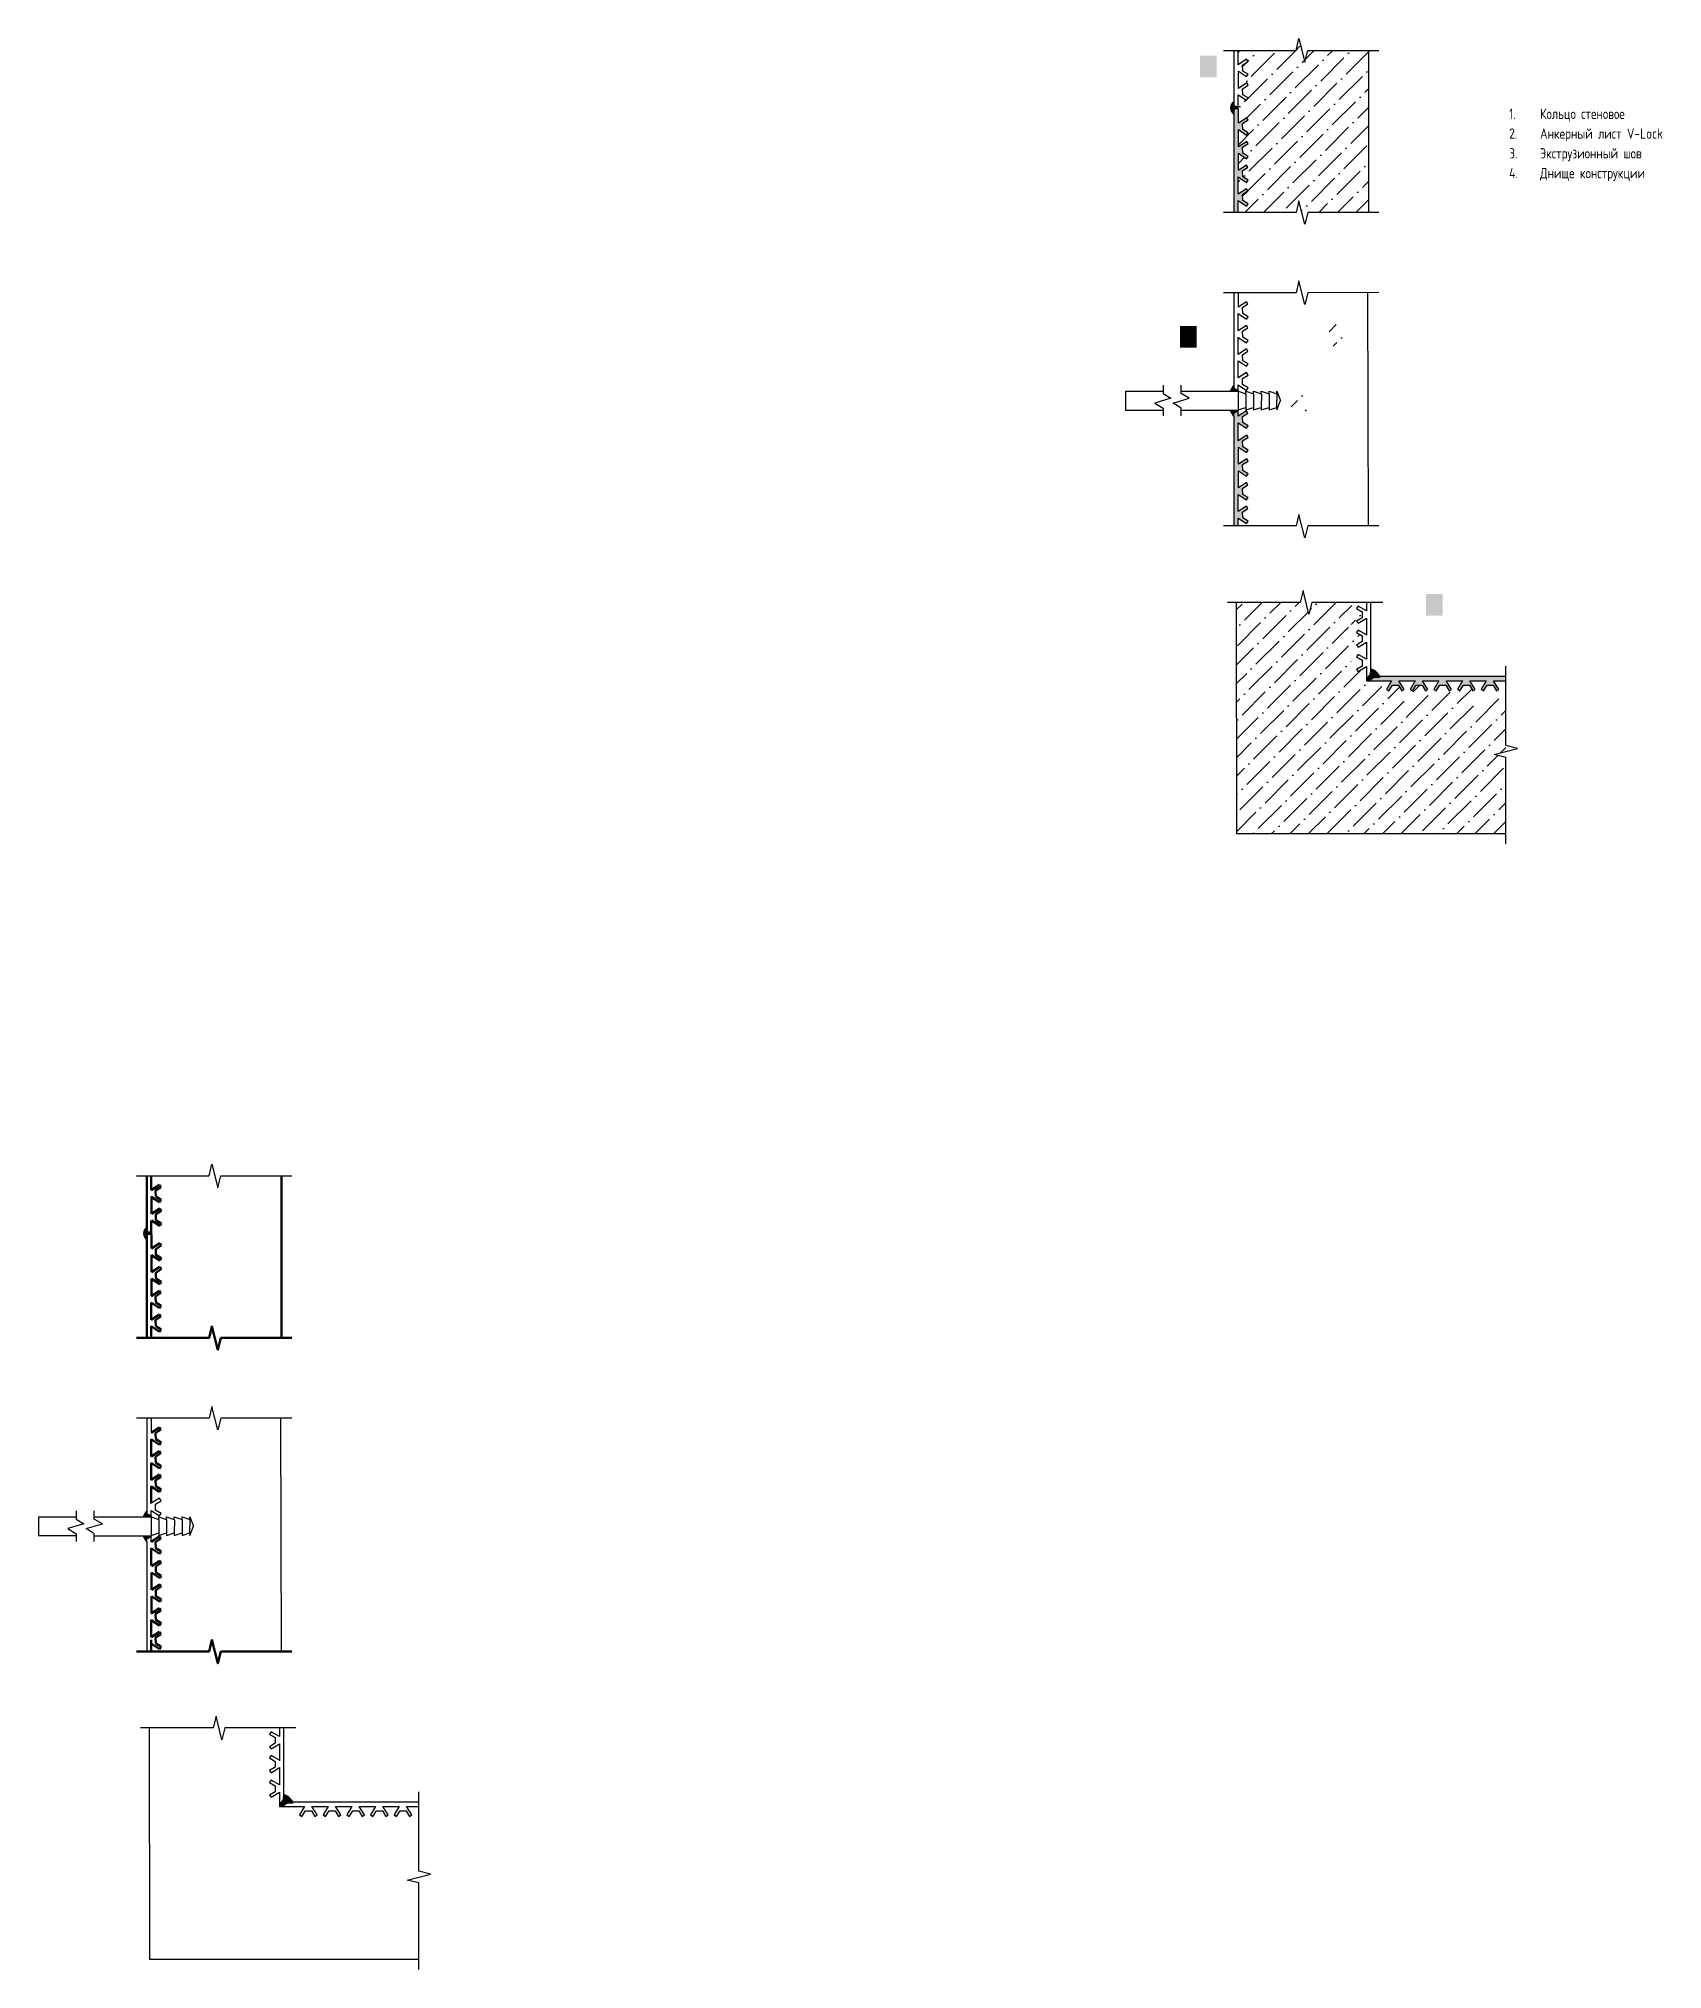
# Model space of a CAD drawing. Header units: millimetres. Extents: x 23834235 to 25435680, y -11289 to 22860162.
# Drawn here: x 24620492 to 24659884, y 22218467 to 22265294 of the extents above; entities that cross this region are included whole.
import ezdxf

# ---------------------------------------------------------------- set-up
doc = ezdxf.new("R2010")
doc.units = ezdxf.units.MM
doc.layers.add('ШРИФТЫ', color=7, linetype='Continuous')
doc.styles.add('GOST 2.304', font='GOST_type.ttf')
pattern_1 = [(45, (328290.8, -187104.57), (168.3798023, 617.3926083), [793.75, -158.75, 0, -158.75])]

msp = doc.modelspace()

# ---------------------------------------------------------------- texts
at = {"layer": 'ШРИФТЫ', "lineweight": 30, "ltscale": 100, "insert": (24655917.626, 22263595.012), "char_height": 250, "attachment_point": 1, "line_spacing_factor": 1.15, "style": 'GOST 2.304'}
msp.add_mtext_dynamic_manual_height_columns('\\pi-750,l1000,t1000;1.^IКольцо стеновое\\P{\\C140;2.^IАнкерный лист V-Lock\\P}3.^IЭкструзионный шов\\P4.^IДнище конструкции', width=70431.32087, gutter_width=1250, heights=[24133.913], dxfattribs=at)

# ---------------------------------------------------------------- hatches: boundary and pattern name
h = msp.add_hatch()
h.set_pattern_fill('ANSI36', color=256, scale=100)
h.set_pattern_definition(pattern_1)
h.paths.add_polyline_path([(24649836.276, 22263011.587), (24649798.962, 22262955.618), (24649598.071, 22263089.545), (24649598.071, 22262671.605), (24649801.628, 22262801.534), (24649831.945, 22262749.563), (24649702.015, 22262662.943), (24649708.511, 22262517.855), (24649836.276, 22262437.732), (24649798.962, 22262381.762), (24649598.071, 22262515.689), (24649598.071, 22262097.749), (24649798.235, 22262225.513), (24649828.552, 22262173.541), (24649698.622, 22262086.922), (24649705.119, 22261941.834), (24649832.883, 22261861.71), (24649795.57, 22261805.741), (24649594.679, 22261939.668), (24649594.679, 22261521.728), (24649798.235, 22261651.658), (24649828.552, 22261599.686), (24649698.622, 22261513.066), (24649705.119, 22261367.978), (24649832.883, 22261287.855), (24649795.57, 22261231.885), (24649594.679, 22261365.813), (24649594.679, 22261079.967), (24650997.918, 22261079.967), (24651067.214, 22261361.482), (24651210.136, 22260794.122), (24651283.763, 22261079.967), (24652751.967, 22261079.967), (24652751.967, 22265008.172), (24651283.763, 22265008.172), (24651210.136, 22264722.327), (24651067.214, 22265294.017), (24650997.918, 22265008.172), (24649594.679, 22265008.172), (24649594.679, 22264661.693), (24649798.235, 22264791.623), (24649828.552, 22264739.651), (24649698.622, 22264653.031), (24649705.119, 22264507.943), (24649832.883, 22264427.82), (24649795.57, 22264371.85), (24649598.071, 22264503.516), (24649598.071, 22264087.853), (24649801.628, 22264217.782), (24649831.945, 22264165.811), (24649702.015, 22264079.191), (24649708.511, 22263934.103), (24649836.276, 22263853.98), (24649798.962, 22263798.01), (24649594.657, 22263934.214), (24649598.071, 22263245.46), (24649801.628, 22263375.39), (24649831.945, 22263323.418), (24649702.015, 22263236.798), (24649708.511, 22263091.71)])
h.paths.add_polyline_path([(24651351.55, 22263806.839, -1), (24651351.55, 22263786.839, -1)], flags=16)
h.paths.add_polyline_path([(24651669.05, 22263709.339), (24651994.157, 22263709.339), (24651994.157, 22264234.339), (24651669.05, 22264234.339)], flags=24)
at = {"lineweight": 30}
h = msp.add_hatch(color=140, dxfattribs=at)
h.dxf.hatch_style = 1
h.paths.add_polyline_path([(24648668.477, 22264356.568), (24649068.888, 22264356.568), (24649068.888, 22264882.318), (24648668.477, 22264882.318)])
h.paths.add_polyline_path([(24649486.404, 22261079.967), (24649594.679, 22261079.967), (24649594.679, 22261365.813), (24649795.57, 22261231.885), (24649832.883, 22261287.855), (24649705.119, 22261367.978), (24649698.622, 22261513.066), (24649828.552, 22261599.686), (24649798.235, 22261651.658), (24649594.679, 22261521.728), (24649594.679, 22261939.668), (24649795.57, 22261805.741), (24649832.883, 22261861.71), (24649705.119, 22261941.834), (24649698.622, 22262086.922), (24649828.552, 22262173.541), (24649798.235, 22262225.513), (24649598.071, 22262097.749), (24649598.071, 22262515.689), (24649798.962, 22262381.762), (24649836.276, 22262437.732), (24649708.511, 22262517.855), (24649702.015, 22262662.943), (24649831.945, 22262749.563), (24649801.628, 22262801.534), (24649598.071, 22262671.605), (24649598.071, 22263089.545), (24649798.962, 22262955.618), (24649836.276, 22263011.587), (24649708.511, 22263091.71), (24649702.015, 22263236.798), (24649831.945, 22263323.418), (24649801.628, 22263375.39), (24649598.071, 22263245.46), (24649596.369, 22263588.737), (24649540.541, 22263587.608), (24649486.404, 22263574.271)])
h = msp.add_hatch(color=256, dxfattribs=at)
h.dxf.hatch_style = 1
h.paths.add_polyline_path([(24649486.404, 22263768.29, 0.512358397), (24649486.404, 22263463.075)])
h.paths.add_polyline_path([(24649486.404, 22263657.249), (24649486.404, 22263574.271), (24649540.541, 22263587.608), (24649596.369, 22263588.737), (24649596.101, 22263642.788), (24649540.541, 22263643.911)])
h = msp.add_hatch(color=140, dxfattribs=at)
h.dxf.hatch_style = 1
h.paths.add_polyline_path([(24648183.52, 22257801.101), (24648583.931, 22257801.101), (24648583.931, 22258326.852), (24648183.52, 22258326.852)])
h = msp.add_hatch()
h.set_pattern_fill('ANSI36', color=256, scale=100)
h.set_pattern_definition(pattern_1)
h.paths.add_polyline_path([(24650875.89, 22256262.222), (24651251.158, 22256262.222), (24651251.158, 22256787.598), (24650875.89, 22256787.598)])
h.paths.add_polyline_path([(24651797.598, 22257832.777), (24652122.706, 22257832.777), (24652122.706, 22258357.777), (24651797.598, 22258357.777)], flags=17)
h = msp.add_hatch(color=256, dxfattribs=at)
h.dxf.hatch_style = 1
h.paths.add_polyline_path([(24649594.679, 22256761.974), (24649490.735, 22256818.277), (24649488.893, 22256890.564, 0.071653428), (24649402.369, 22256740.32), (24649594.679, 22256740.32)])
h = msp.add_hatch(color=256, dxfattribs=at)
h.dxf.hatch_style = 1
h.paths.add_polyline_path([(24649594.679, 22256263.911), (24649594.679, 22256274.739), (24649402.369, 22256274.739, 0.06998087), (24649486.404, 22256127.686), (24649489.348, 22256209.139)])
h = msp.add_hatch(color=140, dxfattribs=at)
h.dxf.hatch_style = 1
h.paths.add_polyline_path([(24649598.071, 22254815.196), (24649798.962, 22254681.269), (24649836.276, 22254737.238), (24649708.511, 22254817.362), (24649702.015, 22254962.45), (24649831.945, 22255049.069), (24649801.628, 22255101.041), (24649598.071, 22254971.112), (24649598.071, 22255389.052), (24649798.962, 22255255.124), (24649836.276, 22255311.094), (24649708.511, 22255391.217), (24649702.015, 22255536.305), (24649831.945, 22255622.925), (24649801.628, 22255674.897), (24649594.679, 22255542.802), (24649594.679, 22255978.066), (24649795.57, 22255844.139), (24649832.883, 22255900.108), (24649705.119, 22255980.231), (24649698.622, 22256125.319), (24649828.552, 22256211.939), (24649798.235, 22256263.911), (24649594.679, 22256133.981), (24649594.679, 22256263.911), (24649489.348, 22256209.139), (24649486.404, 22256127.686), (24649486.404, 22253474.756), (24649594.679, 22253474.756), (24649594.679, 22253665.319), (24649795.57, 22253531.392), (24649832.883, 22253587.362), (24649705.119, 22253667.485), (24649698.622, 22253812.573), (24649828.552, 22253899.193), (24649798.235, 22253951.165), (24649594.679, 22253821.235), (24649594.679, 22254239.175), (24649795.57, 22254105.248), (24649832.883, 22254161.217), (24649705.119, 22254241.341), (24649698.622, 22254386.429), (24649828.552, 22254473.048), (24649798.235, 22254525.02), (24649598.071, 22254397.256)])
h = msp.add_hatch(color=140, dxfattribs=at)
h.dxf.hatch_style = 1
h.paths.add_polyline_path([(24654150.452, 22251296.367), (24654550.863, 22251296.367), (24654550.863, 22251822.118), (24654150.452, 22251822.118)])
h.paths.add_polyline_path([(24653036.286, 22249819.404), (24653027.372, 22249805.531), (24652894.89, 22249805.781), (24652758.464, 22249715.46), (24653312.8, 22249715.46), (24653193.189, 22249510.414), (24653250.031, 22249473.742), (24653336.651, 22249611.517), (24653479.573, 22249611.517), (24653561.862, 22249477.256), (24653616.098, 22249510.497), (24653490.475, 22249715.46), (24653887.12, 22249715.46), (24653767.509, 22249510.414), (24653824.351, 22249473.742), (24653910.97, 22249611.517), (24654053.893, 22249611.517), (24654136.182, 22249477.256), (24654190.418, 22249510.497), (24654064.795, 22249715.46), (24654461.44, 22249715.46), (24654341.829, 22249510.414), (24654398.671, 22249473.742), (24654485.29, 22249611.517), (24654628.213, 22249611.517), (24654710.502, 22249477.256), (24654764.737, 22249510.497), (24654639.115, 22249715.46), (24655035.76, 22249715.46), (24654916.149, 22249510.414), (24654972.99, 22249473.742), (24655059.61, 22249611.517), (24655202.533, 22249611.517), (24655284.821, 22249477.256), (24655339.057, 22249510.497), (24655213.435, 22249715.46), (24655610.079, 22249715.46), (24655490.469, 22249510.414), (24655547.31, 22249473.742), (24655633.93, 22249611.517), (24655776.853, 22249611.517), (24655859.141, 22249477.256), (24655913.377, 22249510.497), (24655787.755, 22249715.46), (24656086.827, 22249715.46), (24656086.827, 22249819.404)])
h = msp.add_hatch()
h.set_pattern_fill('ANSI36', color=256, scale=100)
h.set_pattern_definition(pattern_1)
h.paths.add_polyline_path([(24652500.77, 22249940.671), (24652185.216, 22250414.003), (24652600.383, 22250668.46), (24652600.383, 22250811.382), (24652243.681, 22251030.006), (24652600.383, 22251248.629), (24652600.383, 22251391.552), (24652225.866, 22251621.094), (24651379.045, 22251621.094), (24651309.749, 22251335.249), (24651238.288, 22251621.094), (24649547.038, 22251621.094), (24649550.752, 22246012.47), (24656086.827, 22246012.47), (24656086.827, 22247861.798), (24655800.982, 22247931.094), (24656086.827, 22248002.555), (24656086.827, 22249227.5), (24655913.377, 22249510.497), (24655355.418, 22249168.522), (24655415.486, 22249264.066), (24655202.533, 22249611.517), (24655059.61, 22249611.517), (24654841.166, 22249264.066), (24654628.213, 22249611.517), (24654485.29, 22249611.517), (24654266.847, 22249264.066), (24654053.893, 22249611.517), (24653910.97, 22249611.517), (24653692.527, 22249264.066), (24653479.573, 22249611.517), (24653336.651, 22249611.517), (24653250.031, 22249473.742), (24652875.367, 22249715.46), (24652600.383, 22249715.46), (24652600.383, 22250002.135)])
h.paths.add_polyline_path([(24653963.169, 22247704.213), (24654018.95, 22247697.919), (24653953.57, 22247717.017, -1.999485488)], flags=16)
h.paths.add_polyline_path([(24654411.949, 22247603.795), (24654812.235, 22247603.795), (24654812.235, 22248129.17), (24654411.949, 22248129.17)], flags=24)
h = msp.add_hatch(color=256, dxfattribs=at)
h.dxf.hatch_style = 1
h.paths.add_polyline_path([(24652894.89, 22249805.781), (24653027.372, 22249805.531), (24653036.286, 22249819.404), (24652812.601, 22249819.404), (24652812.601, 22250001.763), (24652811.803, 22250001.91), (24652801.013, 22249989.663), (24652798.332, 22249880.546), (24652704.327, 22249761.787), (24652704.327, 22249715.46), (24652758.464, 22249715.46)])
h.paths.add_polyline_path([(24652963.052, 22249913.391), (24652941.068, 22249938.146), (24652915.443, 22249957.611), (24652881.597, 22249977.076), (24652827.018, 22249999.101), (24652812.601, 22250001.763), (24652812.601, 22249819.404), (24653036.286, 22249819.404), (24653033.225, 22249833.21)], flags=17)
h = msp.add_hatch(color=1, dxfattribs=at)
h.dxf.hatch_style = 1
h.paths.add_polyline_path([(24623116.725, 22236469.501, 0.512358397), (24623116.725, 22236164.286)])
h.paths.add_polyline_path([(24623226.422, 22236344), (24623170.862, 22236345.123), (24623116.725, 22236358.461), (24623116.725, 22236275.483), (24623170.862, 22236288.82), (24623226.69, 22236289.949)])
h = msp.add_hatch(color=256, dxfattribs=at)
h.dxf.hatch_style = 1
h.paths.add_polyline_path([(24623224.999, 22229463.186), (24623121.056, 22229519.489), (24623119.213, 22229591.775, 0.071653428), (24623032.69, 22229441.531), (24623224.999, 22229441.531)])
h = msp.add_hatch(color=256, dxfattribs=at)
h.dxf.hatch_style = 1
h.paths.add_polyline_path([(24623224.999, 22228965.123), (24623224.999, 22228975.95), (24623032.69, 22228975.95, 0.06998087), (24623116.725, 22228828.898), (24623119.669, 22228910.351)])
h = msp.add_hatch(color=256, dxfattribs=at)
h.dxf.hatch_style = 1
h.paths.add_polyline_path([(24626525.211, 22222506.992), (24626657.692, 22222506.743), (24626666.606, 22222520.616), (24626442.922, 22222520.616), (24626442.922, 22222702.975), (24626442.124, 22222703.122), (24626431.333, 22222690.875), (24626428.652, 22222581.758), (24626334.647, 22222462.999), (24626334.647, 22222416.672), (24626388.785, 22222416.672)])
h.paths.add_polyline_path([(24626593.373, 22222614.603), (24626571.389, 22222639.358), (24626545.764, 22222658.823), (24626511.917, 22222678.287), (24626457.338, 22222700.312), (24626442.922, 22222702.975), (24626442.922, 22222520.616), (24626666.606, 22222520.616), (24626663.546, 22222534.422)], flags=17)

# ---------------------------------------------------------------- linework, layer by layer
for p, q in [((24649594.679, 22264661.693), (24649594.679, 22265008.172)), ((24649798.235, 22264791.623), (24649594.679, 22264661.693)), ((24649598.071, 22264087.853), (24649598.071, 22264503.516)), ((24649598.071, 22264503.516), (24649795.57, 22264371.85)), ((24649698.622, 22264653.031), (24649828.552, 22264739.651)), ((24649705.119, 22264507.943), (24649698.622, 22264653.031)), ((24649832.883, 22264427.82), (24649705.119, 22264507.943)), ((24649828.552, 22264739.651), (24649798.235, 22264791.623)), ((24649801.628, 22264217.782), (24649598.071, 22264087.853)), ((24649702.015, 22264079.191), (24649831.945, 22264165.811)), ((24649708.511, 22263934.103), (24649702.015, 22264079.191)), ((24649795.57, 22264371.85), (24649832.883, 22264427.82)), ((24649831.945, 22264165.811), (24649801.628, 22264217.782)), ((24649598.071, 22263245.46), (24649594.657, 22263934.214)), ((24649594.657, 22263934.214), (24649798.962, 22263798.01)), ((24649836.276, 22263853.98), (24649708.511, 22263934.103)), ((24649798.962, 22263798.01), (24649836.276, 22263853.98)), ((24649801.628, 22263375.39), (24649598.071, 22263245.46)), ((24649598.071, 22262671.605), (24649598.071, 22263091.71)), ((24649598.071, 22263089.545), (24649798.962, 22262955.618)), ((24649702.015, 22263236.798), (24649831.945, 22263323.418)), ((24649708.511, 22263091.71), (24649702.015, 22263236.798)), ((24649836.276, 22263011.587), (24649708.511, 22263091.71)), ((24649831.945, 22263323.418), (24649801.628, 22263375.39)), ((24649801.628, 22262801.534), (24649598.071, 22262671.605)), ((24649702.015, 22262662.943), (24649831.945, 22262749.563)), ((24649708.511, 22262517.855), (24649702.015, 22262662.943)), ((24649798.962, 22262955.618), (24649836.276, 22263011.587)), ((24649831.945, 22262749.563), (24649801.628, 22262801.534)), ((24649798.235, 22262225.513), (24649594.679, 22262095.584)), ((24649598.071, 22262097.749), (24649598.071, 22262517.855)), ((24649598.071, 22262515.689), (24649798.962, 22262381.762)), ((24649698.622, 22262086.922), (24649828.552, 22262173.541)), ((24649836.276, 22262437.732), (24649708.511, 22262517.855)), ((24649828.552, 22262173.541), (24649798.235, 22262225.513)), ((24649798.962, 22262381.762), (24649836.276, 22262437.732)), ((24649594.679, 22261521.728), (24649594.679, 22261941.834)), ((24649594.679, 22261939.668), (24649795.57, 22261805.741)), ((24649705.119, 22261941.834), (24649698.622, 22262086.922)), ((24649832.883, 22261861.71), (24649705.119, 22261941.834)), ((24649795.57, 22261805.741), (24649832.883, 22261861.71)), ((24649798.235, 22261651.658), (24649594.679, 22261521.728)), ((24649594.679, 22261365.813), (24649795.57, 22261231.885)), ((24649698.622, 22261513.066), (24649828.552, 22261599.686)), ((24649705.119, 22261367.978), (24649698.622, 22261513.066)), ((24649832.883, 22261287.855), (24649705.119, 22261367.978)), ((24649795.57, 22261231.885), (24649832.883, 22261287.855)), ((24649828.552, 22261599.686), (24649798.235, 22261651.658)), ((24649798.235, 22258910.144), (24649594.679, 22258780.214)), ((24649601.464, 22258784.545), (24649601.464, 22259131.024)), ((24649698.622, 22258771.552), (24649828.552, 22258858.172)), ((24649828.552, 22258858.172), (24649798.235, 22258910.144)), ((24649594.679, 22258206.358), (24649594.679, 22258626.464)), ((24649594.679, 22258624.298), (24649795.57, 22258490.371)), ((24649705.119, 22258626.464), (24649698.622, 22258771.552)), ((24649832.883, 22258546.341), (24649705.119, 22258626.464)), ((24649795.57, 22258490.371), (24649832.883, 22258546.341)), ((24649798.235, 22258334.122), (24649594.679, 22258204.193)), ((24649594.679, 22257630.337), (24649594.679, 22258050.443)), ((24649594.679, 22258048.277), (24649795.57, 22257914.35)), ((24649698.622, 22258195.531), (24649828.552, 22258282.151)), ((24649705.119, 22258050.443), (24649698.622, 22258195.531)), ((24649832.883, 22257970.32), (24649705.119, 22258050.443)), ((24649795.57, 22257914.35), (24649832.883, 22257970.32)), ((24649828.552, 22258282.151), (24649798.235, 22258334.122)), ((24649798.235, 22257766.763), (24649594.679, 22257636.834)), ((24649594.679, 22257062.978), (24649594.679, 22257483.084)), ((24649594.679, 22257480.918), (24649795.57, 22257346.991)), ((24649698.622, 22257628.172), (24649828.552, 22257714.791)), ((24649705.119, 22257483.084), (24649698.622, 22257628.172)), ((24649832.883, 22257402.96), (24649705.119, 22257483.084)), ((24649828.552, 22257714.791), (24649798.235, 22257766.763)), ((24649795.57, 22257346.991), (24649832.883, 22257402.96)), ((24649702.015, 22255536.305), (24649831.945, 22255622.925)), ((24649831.945, 22255622.925), (24649801.628, 22255674.897)), ((24649598.071, 22254971.112), (24649598.071, 22255389.052)), ((24649598.071, 22255389.052), (24649798.962, 22255255.124)), ((24649801.628, 22255101.041), (24649598.071, 22254971.112)), ((24649708.511, 22255391.217), (24649702.015, 22255536.305)), ((24649836.276, 22255311.094), (24649708.511, 22255391.217)), ((24649798.962, 22255255.124), (24649836.276, 22255311.094)), ((24649831.945, 22255049.069), (24649801.628, 22255101.041)), ((24649598.071, 22254397.256), (24649598.071, 22254815.196)), ((24649598.071, 22254815.196), (24649798.962, 22254681.269)), ((24649702.015, 22254962.45), (24649831.945, 22255049.069)), ((24649708.511, 22254817.362), (24649702.015, 22254962.45)), ((24649836.276, 22254737.238), (24649708.511, 22254817.362)), ((24649798.962, 22254681.269), (24649836.276, 22254737.238)), ((24649594.679, 22253821.235), (24649594.679, 22254239.175)), ((24649594.679, 22254239.175), (24649795.57, 22254105.248)), ((24649798.235, 22254525.02), (24649598.071, 22254397.256)), ((24649698.622, 22254386.429), (24649828.552, 22254473.048)), ((24649705.119, 22254241.341), (24649698.622, 22254386.429)), ((24649832.883, 22254161.217), (24649705.119, 22254241.341)), ((24649795.57, 22254105.248), (24649832.883, 22254161.217)), ((24649828.552, 22254473.048), (24649798.235, 22254525.02)), ((24649798.235, 22253951.165), (24649594.679, 22253821.235)), ((24649698.622, 22253812.573), (24649828.552, 22253899.193)), ((24649705.119, 22253667.485), (24649698.622, 22253812.573)), ((24649828.552, 22253899.193), (24649798.235, 22253951.165)), ((24649832.883, 22253587.362), (24649705.119, 22253667.485)), ((24649795.57, 22253531.392), (24649832.883, 22253587.362))]:
    msp.add_line(p, q)
for p, q in [((24649540.541, 22263643.911), (24649486.404, 22263657.249)), ((24649540.541, 22263587.608), (24649486.404, 22263574.271)), ((24649596.101, 22263642.788), (24649540.541, 22263643.911)), ((24649596.101, 22263588.732), (24649540.541, 22263587.608)), ((24649486.404, 22259131.024), (24649488.893, 22256890.564)), ((24646861.827, 22256740.32), (24646861.827, 22256285.566)), ((24646861.827, 22256740.32), (24647771.334, 22256740.32)), ((24649780.911, 22256679.686), (24649780.911, 22256350.531)), ((24649967.143, 22256679.686), (24649967.143, 22256346.2)), ((24650155.541, 22256666.792), (24650153.376, 22256350.531)), ((24650343.939, 22256679.686), (24650343.939, 22256350.531)), ((24646861.827, 22256285.566), (24647771.334, 22256285.566)), ((24649486.404, 22256127.686), (24649486.404, 22253474.756))]:
    msp.add_line(p, q, dxfattribs=at)
at = {"color": 1, "lineweight": 50}
for p, q in [((24623224.999, 22237362.905), (24623224.999, 22237709.384)), ((24623428.556, 22237492.834), (24623224.999, 22237362.905)), ((24623328.943, 22237354.243), (24623458.873, 22237440.863)), ((24623335.44, 22237209.155), (24623328.943, 22237354.243)), ((24623458.873, 22237440.863), (24623428.556, 22237492.834)), ((24623224.999, 22237206.989), (24623425.891, 22237073.062)), ((24623228.392, 22236789.064), (24623228.392, 22237209.17)), ((24623431.948, 22236918.994), (24623228.392, 22236789.064)), ((24623332.336, 22236780.402), (24623462.265, 22236867.022)), ((24623463.204, 22237129.032), (24623335.44, 22237209.155)), ((24623425.891, 22237073.062), (24623463.204, 22237129.032)), ((24623462.265, 22236867.022), (24623431.948, 22236918.994)), ((24623228.392, 22235946.672), (24623224.999, 22236630.968)), ((24623228.392, 22236633.149), (24623429.283, 22236499.222)), ((24623338.832, 22236635.314), (24623332.336, 22236780.402)), ((24623466.596, 22236555.191), (24623338.832, 22236635.314)), ((24623429.283, 22236499.222), (24623466.596, 22236555.191)), ((24623431.948, 22236076.602), (24623228.392, 22235946.672)), ((24623332.336, 22235938.01), (24623462.265, 22236024.63)), ((24623338.832, 22235792.922), (24623332.336, 22235938.01)), ((24623462.265, 22236024.63), (24623431.948, 22236076.602)), ((24623228.392, 22235372.817), (24623228.392, 22235792.922)), ((24623228.392, 22235790.757), (24623429.283, 22235656.829)), ((24623431.948, 22235502.746), (24623228.392, 22235372.817)), ((24623332.336, 22235364.155), (24623462.265, 22235450.774)), ((24623466.596, 22235712.799), (24623338.832, 22235792.922)), ((24623429.283, 22235656.829), (24623466.596, 22235712.799)), ((24623462.265, 22235450.774), (24623431.948, 22235502.746)), ((24623228.392, 22234798.961), (24623228.392, 22235219.067)), ((24623228.392, 22235216.901), (24623429.283, 22235082.974)), ((24623338.832, 22235219.067), (24623332.336, 22235364.155)), ((24623466.596, 22235138.943), (24623338.832, 22235219.067)), ((24623429.283, 22235082.974), (24623466.596, 22235138.943)), ((24623428.556, 22234926.725), (24623224.999, 22234796.795)), ((24623224.999, 22234222.94), (24623224.999, 22234643.045)), ((24623224.999, 22234640.88), (24623425.891, 22234506.953)), ((24623328.943, 22234788.133), (24623458.873, 22234874.753)), ((24623335.44, 22234643.045), (24623328.943, 22234788.133)), ((24623463.204, 22234562.922), (24623335.44, 22234643.045)), ((24623425.891, 22234506.953), (24623463.204, 22234562.922)), ((24623458.873, 22234874.753), (24623428.556, 22234926.725)), ((24623428.556, 22234352.869), (24623224.999, 22234222.94)), ((24623224.999, 22234067.024), (24623425.891, 22233933.097)), ((24623328.943, 22234214.278), (24623458.873, 22234300.898)), ((24623335.44, 22234069.19), (24623328.943, 22234214.278)), ((24623463.204, 22233989.067), (24623335.44, 22234069.19)), ((24623458.873, 22234300.898), (24623428.556, 22234352.869)), ((24623425.891, 22233933.097), (24623463.204, 22233989.067)), ((24623428.556, 22231611.355), (24623224.999, 22231481.426)), ((24623224.999, 22230907.57), (24623224.999, 22231327.676)), ((24623224.999, 22231325.51), (24623425.891, 22231191.583)), ((24623328.943, 22231472.764), (24623458.873, 22231559.384)), ((24623335.44, 22231327.676), (24623328.943, 22231472.764)), ((24623463.204, 22231247.553), (24623335.44, 22231327.676)), ((24623425.891, 22231191.583), (24623463.204, 22231247.553)), ((24623458.873, 22231559.384), (24623428.556, 22231611.355)), ((24623428.556, 22231035.334), (24623224.999, 22230905.405)), ((24623224.999, 22230331.549), (24623224.999, 22230751.655)), ((24623224.999, 22230749.489), (24623425.891, 22230615.562)), ((24623328.943, 22230896.743), (24623458.873, 22230983.362)), ((24623335.44, 22230751.655), (24623328.943, 22230896.743)), ((24623463.204, 22230671.531), (24623335.44, 22230751.655)), ((24623458.873, 22230983.362), (24623428.556, 22231035.334)), ((24623428.556, 22230467.975), (24623224.999, 22230338.045)), ((24623328.943, 22230329.383), (24623458.873, 22230416.003)), ((24623335.44, 22230184.295), (24623328.943, 22230329.383)), ((24623425.891, 22230615.562), (24623463.204, 22230671.531)), ((24623458.873, 22230416.003), (24623428.556, 22230467.975)), ((24623224.999, 22229764.19), (24623224.999, 22230184.295)), ((24623224.999, 22230182.13), (24623425.891, 22230048.203)), ((24623463.204, 22230104.172), (24623335.44, 22230184.295)), ((24623425.891, 22230048.203), (24623463.204, 22230104.172)), ((24623428.556, 22228965.123), (24623224.999, 22228835.193)), ((24623328.943, 22228826.531), (24623458.873, 22228913.151)), ((24623458.873, 22228913.151), (24623428.556, 22228965.123)), ((24623224.999, 22228261.338), (24623224.999, 22228681.443)), ((24623224.999, 22228679.278), (24623425.891, 22228545.35)), ((24623335.44, 22228681.443), (24623328.943, 22228826.531)), ((24623463.204, 22228601.32), (24623335.44, 22228681.443)), ((24623425.891, 22228545.35), (24623463.204, 22228601.32)), ((24623431.948, 22228376.109), (24623228.392, 22228246.179)), ((24623228.392, 22227672.323), (24623228.392, 22228092.429)), ((24623228.392, 22228090.264), (24623429.283, 22227956.336)), ((24623332.336, 22228237.517), (24623462.265, 22228324.137)), ((24623338.832, 22228092.429), (24623332.336, 22228237.517)), ((24623466.596, 22228012.306), (24623338.832, 22228092.429)), ((24623429.283, 22227956.336), (24623466.596, 22228012.306)), ((24623462.265, 22228324.137), (24623431.948, 22228376.109)), ((24623431.948, 22227802.253), (24623228.392, 22227672.323)), ((24623228.392, 22227098.468), (24623228.392, 22227518.573)), ((24623228.392, 22227516.408), (24623429.283, 22227382.481)), ((24623332.336, 22227663.661), (24623462.265, 22227750.281)), ((24623338.832, 22227518.573), (24623332.336, 22227663.661)), ((24623466.596, 22227438.45), (24623338.832, 22227518.573)), ((24623462.265, 22227750.281), (24623431.948, 22227802.253)), ((24623428.556, 22227226.232), (24623224.999, 22227096.302)), ((24623328.943, 22227087.64), (24623458.873, 22227174.26)), ((24623335.44, 22226942.552), (24623328.943, 22227087.64)), ((24623458.873, 22227174.26), (24623428.556, 22227226.232)), ((24623429.283, 22227382.481), (24623466.596, 22227438.45)), ((24623224.999, 22226522.447), (24623224.999, 22226942.552)), ((24623224.999, 22226940.387), (24623425.891, 22226806.459)), ((24623428.556, 22226652.376), (24623224.999, 22226522.447)), ((24623328.943, 22226513.785), (24623458.873, 22226600.405)), ((24623463.204, 22226862.429), (24623335.44, 22226942.552)), ((24623425.891, 22226806.459), (24623463.204, 22226862.429)), ((24623458.873, 22226600.405), (24623428.556, 22226652.376)), ((24623224.999, 22226366.531), (24623425.891, 22226232.604)), ((24623335.44, 22226368.697), (24623328.943, 22226513.785)), ((24623463.204, 22226288.574), (24623335.44, 22226368.697)), ((24623425.891, 22226232.604), (24623463.204, 22226288.574))]:
    msp.add_line(p, q, dxfattribs=at)
at = {"color": 1, "lineweight": 30}
for p, q in [((24623170.862, 22236345.123), (24623116.725, 22236358.461)), ((24623170.862, 22236288.82), (24623116.725, 22236275.483)), ((24623226.422, 22236344), (24623170.862, 22236345.123)), ((24623226.422, 22236289.943), (24623170.862, 22236288.82)), ((24623116.725, 22231832.236), (24623119.213, 22229591.775)), ((24623231.785, 22231485.757), (24623231.785, 22231832.236)), ((24620492.147, 22229441.531), (24620492.147, 22228986.778)), ((24620492.147, 22229441.531), (24621401.654, 22229441.531)), ((24623411.232, 22229380.898), (24623411.232, 22229051.743)), ((24623597.464, 22229380.898), (24623597.464, 22229047.412)), ((24623785.862, 22229368.004), (24623783.697, 22229051.743)), ((24623974.26, 22229380.898), (24623974.26, 22229051.743)), ((24620492.147, 22228986.778), (24621401.654, 22228986.778)), ((24623116.725, 22228828.898), (24623116.725, 22226175.968))]:
    msp.add_line(p, q, dxfattribs=at)
at = {"lineweight": 30}
for points in [[(24649235.207, 22265008.172), (24650997.918, 22265008.172), (24651067.214, 22265294.017), (24651210.136, 22264722.327), (24651283.763, 22265008.172), (24653003.165, 22265008.172)], [(24649486.404, 22265008.172), (24649486.404, 22261079.967)], [(24652751.967, 22265008.172), (24652751.967, 22261079.967)], [(24653003.165, 22261079.967), (24651283.763, 22261079.967), (24651210.136, 22260794.122), (24651067.214, 22261361.482), (24650997.918, 22261079.967), (24649235.207, 22261079.967)], [(24653003.165, 22259135.355), (24651283.763, 22259131.024), (24651210.136, 22258849.51), (24651067.214, 22259416.869), (24650997.918, 22259131.024), (24649235.207, 22259131.024)], [(24652751.967, 22253474.756), (24652737.711, 22259134.686)], [(24647771.334, 22256887.573), (24647771.334, 22256740.32), (24647771.334, 22256684.017), (24647961.897, 22256571.411), (24647572.108, 22256454.474), (24647771.334, 22256328.876), (24647771.334, 22256142.643)], [(24648213.094, 22256142.643), (24648213.094, 22256285.566), (24648213.094, 22256328.876), (24648018.2, 22256454.474), (24648407.989, 22256571.411), (24648213.094, 22256684.017), (24648213.094, 22256887.573)], [(24648213.094, 22256740.32), (24649594.679, 22256740.32), (24649594.679, 22256274.739), (24648213.094, 22256274.739)], [(24649594.679, 22256761.974), (24649594.679, 22256740.32)], [(24649594.679, 22256740.32), (24649780.911, 22256679.686), (24649780.911, 22256740.32), (24649967.143, 22256679.686), (24649967.143, 22256740.32), (24650153.376, 22256679.686), (24650153.376, 22256740.32), (24650343.939, 22256679.686), (24650343.939, 22256740.32), (24650530.172, 22256679.686), (24650530.172, 22256740.32), (24650621.122, 22256515.108)], [(24649594.679, 22256289.897), (24649780.911, 22256350.531), (24649780.911, 22256289.897), (24649967.143, 22256350.531), (24649967.143, 22256289.897), (24650153.376, 22256350.531), (24650153.376, 22256289.897), (24650343.939, 22256350.531), (24650343.939, 22256289.897), (24650530.172, 22256350.531), (24650530.172, 22256289.897), (24650621.122, 22256515.108)], [(24650530.172, 22256679.686), (24650530.172, 22256515.108)], [(24650530.172, 22256350.531), (24650530.172, 22256515.108)], [(24653003.165, 22253474.756), (24651283.763, 22253474.756), (24651210.136, 22253188.911), (24651067.214, 22253756.27), (24650997.918, 22253474.756), (24649235.207, 22253474.756)], [(24653102.777, 22251621.094), (24651379.045, 22251621.094), (24651309.749, 22251335.249), (24651166.827, 22251906.939), (24651097.531, 22251621.094), (24649334.82, 22251621.094)], [(24649547.038, 22251621.094), (24649550.752, 22246012.47), (24656086.827, 22246012.47)], [(24656086.827, 22249819.404), (24652812.601, 22249819.404), (24652812.601, 22251621.094)], [(24656086.827, 22245765.601), (24656086.827, 22247861.798), (24655800.982, 22247931.094), (24656372.672, 22248074.017), (24656086.827, 22248147.643), (24656086.827, 22250070.601)]]:
    msp.add_lwpolyline(points, dxfattribs=at)
for points in [[(24649594.679, 22261079.967), (24649594.679, 22261365.813)], [(24649488.893, 22256890.564), (24649490.735, 22256818.277), (24649594.679, 22256761.974), (24649594.679, 22256896.235), (24649793.571, 22256763.64), (24649832.883, 22256822.608), (24649698.622, 22256904.897), (24649698.622, 22257047.82), (24649832.883, 22257130.108), (24649794.414, 22257192.874), (24649594.679, 22257070.456)], [(24649486.404, 22256127.686), (24649489.348, 22256209.139), (24649594.679, 22256263.911)], [(24649801.628, 22255674.897), (24649594.679, 22255542.802), (24649594.679, 22255978.066), (24649795.57, 22255844.139), (24649832.883, 22255900.108), (24649705.119, 22255980.231), (24649698.622, 22256125.319), (24649828.552, 22256211.939), (24649798.235, 22256263.911), (24649594.679, 22256133.981), (24649594.679, 22256274.739)], [(24649594.679, 22253474.756), (24649594.679, 22253665.319), (24649795.57, 22253531.392)], [(24652704.327, 22251621.094), (24652704.327, 22251417.538), (24652500.77, 22251530.143), (24652466.122, 22251473.841), (24652600.383, 22251391.552), (24652600.383, 22251248.629), (24652466.122, 22251166.341), (24652500.77, 22251114.369), (24652704.327, 22251239.967), (24652704.327, 22250824.193)], [(24652704.327, 22250837.368), (24652500.77, 22250949.974), (24652466.122, 22250893.671), (24652600.383, 22250811.382), (24652600.383, 22250668.46), (24652466.122, 22250586.171), (24652500.77, 22250534.199), (24652704.327, 22250659.798), (24652704.327, 22250244.023)], [(24652704.327, 22250243.841), (24652500.77, 22250356.446), (24652466.122, 22250300.143), (24652600.383, 22250217.855), (24652600.383, 22250074.932), (24652466.122, 22249992.643), (24652500.77, 22249940.671), (24652704.327, 22250066.27), (24652704.327, 22249715.46), (24653312.8, 22249715.46), (24653193.189, 22249510.414), (24653250.031, 22249473.742), (24653336.651, 22249611.517), (24653479.573, 22249611.517), (24653561.862, 22249477.256), (24653616.098, 22249510.497), (24653490.475, 22249715.46), (24653887.12, 22249715.46)], [(24652758.464, 22249715.46), (24652894.89, 22249805.781), (24653027.372, 22249805.531), (24653036.286, 22249819.404), (24653033.225, 22249833.21), (24652963.052, 22249913.391), (24652941.068, 22249938.146), (24652915.443, 22249957.611), (24652881.597, 22249977.076), (24652827.018, 22249999.101), (24652811.803, 22250001.91), (24652801.013, 22249989.663), (24652798.332, 22249880.546), (24652704.327, 22249761.787)], [(24653887.12, 22249715.46), (24653767.509, 22249510.414), (24653824.351, 22249473.742), (24653910.97, 22249611.517), (24654053.893, 22249611.517), (24654136.182, 22249477.256), (24654190.418, 22249510.497), (24654064.795, 22249715.46), (24654461.44, 22249715.46)], [(24654461.44, 22249715.46), (24654341.829, 22249510.414), (24654398.671, 22249473.742), (24654485.29, 22249611.517), (24654628.213, 22249611.517), (24654710.502, 22249477.256), (24654764.737, 22249510.497), (24654639.115, 22249715.46), (24655035.76, 22249715.46)], [(24655035.76, 22249715.46), (24654916.149, 22249510.414), (24654972.99, 22249473.742), (24655059.61, 22249611.517), (24655202.533, 22249611.517), (24655284.821, 22249477.256), (24655339.057, 22249510.497), (24655213.435, 22249715.46), (24655610.079, 22249715.46)], [(24655610.079, 22249715.46), (24655490.469, 22249510.414), (24655547.31, 22249473.742), (24655633.93, 22249611.517), (24655776.853, 22249611.517), (24655859.141, 22249477.256), (24655913.377, 22249510.497), (24655787.755, 22249715.46), (24656086.827, 22249715.46)]]:
    msp.add_lwpolyline(points)
at = {"color": 1, "lineweight": 30}
for points in [[(24622865.528, 22237709.384), (24624628.239, 22237709.384), (24624697.535, 22237995.229), (24624840.457, 22237423.539), (24624914.084, 22237709.384), (24626633.485, 22237709.384)], [(24626633.485, 22231836.567), (24624914.084, 22231832.236), (24624840.457, 22231550.721), (24624697.535, 22232118.081), (24624628.239, 22231832.236), (24622865.528, 22231832.236)], [(24626382.288, 22226175.968), (24626368.031, 22231835.898)], [(24623119.213, 22229591.775), (24623121.056, 22229519.489), (24623224.999, 22229463.186), (24623224.999, 22229597.447), (24623423.892, 22229464.852), (24623463.204, 22229523.82), (24623328.943, 22229606.109), (24623328.943, 22229749.031), (24623463.204, 22229831.32), (24623424.734, 22229894.086), (24623224.999, 22229771.667)], [(24621401.654, 22229588.785), (24621401.654, 22229441.531), (24621401.654, 22229385.228), (24621592.218, 22229272.623), (24621202.429, 22229155.686), (24621401.654, 22229030.088), (24621401.654, 22228843.855)], [(24621843.415, 22228843.855), (24621843.415, 22228986.778), (24621843.415, 22229030.088), (24621648.52, 22229155.686), (24622038.309, 22229272.623), (24621843.415, 22229385.228), (24621843.415, 22229588.785)], [(24621843.415, 22229441.531), (24623224.999, 22229441.531), (24623224.999, 22228975.95), (24621843.415, 22228975.95)], [(24623224.999, 22229463.186), (24623224.999, 22229441.531)], [(24623224.999, 22229441.531), (24623411.232, 22229380.898), (24623411.232, 22229441.531), (24623597.464, 22229380.898), (24623597.464, 22229441.531), (24623783.697, 22229380.898), (24623783.697, 22229441.531), (24623974.26, 22229380.898), (24623974.26, 22229441.531), (24624160.492, 22229380.898), (24624160.492, 22229441.531), (24624251.443, 22229216.32)], [(24624160.492, 22229380.898), (24624160.492, 22229216.32)], [(24623116.725, 22228828.898), (24623119.669, 22228910.351), (24623224.999, 22228965.123)], [(24623224.999, 22228991.109), (24623411.232, 22229051.743), (24623411.232, 22228991.109), (24623597.464, 22229051.743), (24623597.464, 22228991.109), (24623783.697, 22229051.743), (24623783.697, 22228991.109), (24623974.26, 22229051.743), (24623974.26, 22228991.109), (24624160.492, 22229051.743), (24624160.492, 22228991.109), (24624251.443, 22229216.32)], [(24623224.999, 22228835.193), (24623224.999, 22228975.95)], [(24624160.492, 22229051.743), (24624160.492, 22229216.32)], [(24626733.098, 22224322.306), (24625009.366, 22224322.306), (24624940.07, 22224036.461), (24624797.147, 22224608.151), (24624727.852, 22224322.306), (24622965.14, 22224322.306)], [(24623177.359, 22224322.306), (24623181.073, 22218713.681), (24629717.147, 22218713.681)], [(24626334.647, 22224322.306), (24626334.647, 22224118.75), (24626131.091, 22224231.355), (24626096.443, 22224175.052), (24626230.704, 22224092.764), (24626230.704, 22223949.841), (24626096.443, 22223867.552), (24626131.091, 22223815.58), (24626334.647, 22223941.179), (24626334.647, 22223525.404)], [(24629717.147, 22222520.616), (24626442.922, 22222520.616), (24626442.922, 22224322.306)], [(24626334.647, 22223538.58), (24626131.091, 22223651.185), (24626096.443, 22223594.883), (24626230.704, 22223512.594), (24626230.704, 22223369.671), (24626096.443, 22223287.383), (24626131.091, 22223235.411), (24626334.647, 22223361.009), (24626334.647, 22222945.235)], [(24626334.647, 22222945.052), (24626131.091, 22223057.658), (24626096.443, 22223001.355), (24626230.704, 22222919.066), (24626230.704, 22222776.144), (24626096.443, 22222693.855), (24626131.091, 22222641.883), (24626334.647, 22222767.482), (24626334.647, 22222416.672), (24626943.121, 22222416.672), (24626823.51, 22222211.625), (24626880.352, 22222174.953), (24626966.971, 22222312.728), (24627109.894, 22222312.728), (24627192.183, 22222178.468), (24627246.418, 22222211.709), (24627120.796, 22222416.672), (24627517.441, 22222416.672)], [(24626388.785, 22222416.672), (24626525.211, 22222506.992), (24626657.692, 22222506.743), (24626666.606, 22222520.616), (24626663.546, 22222534.422), (24626593.373, 22222614.603), (24626571.389, 22222639.358), (24626545.764, 22222658.823), (24626511.917, 22222678.287), (24626457.338, 22222700.312), (24626442.124, 22222703.122), (24626431.333, 22222690.875), (24626428.652, 22222581.758), (24626334.647, 22222462.999)], [(24627517.441, 22222416.672), (24627397.83, 22222211.625), (24627454.671, 22222174.953), (24627541.291, 22222312.728), (24627684.214, 22222312.728), (24627766.502, 22222178.468), (24627820.738, 22222211.709), (24627695.116, 22222416.672), (24628091.76, 22222416.672)], [(24628091.76, 22222416.672), (24627972.15, 22222211.625), (24628028.991, 22222174.953), (24628115.611, 22222312.728), (24628258.534, 22222312.728), (24628340.822, 22222178.468), (24628395.058, 22222211.709), (24628269.436, 22222416.672), (24628666.08, 22222416.672)], [(24628666.08, 22222416.672), (24628546.47, 22222211.625), (24628603.311, 22222174.953), (24628689.931, 22222312.728), (24628832.853, 22222312.728), (24628915.142, 22222178.468), (24628969.378, 22222211.709), (24628843.756, 22222416.672), (24629240.4, 22222416.672)], [(24629240.4, 22222416.672), (24629120.789, 22222211.625), (24629177.631, 22222174.953), (24629264.251, 22222312.728), (24629407.173, 22222312.728), (24629489.462, 22222178.468), (24629543.698, 22222211.709), (24629418.075, 22222416.672), (24629717.147, 22222416.672)], [(24629717.147, 22218466.813), (24629717.147, 22220563.01), (24629431.302, 22220632.306), (24630002.992, 22220775.228), (24629717.147, 22220848.855), (24629717.147, 22222771.813)]]:
    msp.add_lwpolyline(points, dxfattribs=at)
at = {"color": 1, "lineweight": 50}
for points in [[(24623116.725, 22237709.384), (24623116.725, 22233781.179)], [(24626382.288, 22237709.384), (24626382.288, 22233781.179)], [(24626633.485, 22233781.179), (24624914.084, 22233781.179), (24624840.457, 22233495.334), (24624697.535, 22234062.693), (24624628.239, 22233781.179), (24622865.528, 22233781.179)], [(24623224.999, 22233781.179), (24623224.999, 22234067.024)], [(24626633.485, 22226175.968), (24624914.084, 22226175.968), (24624840.457, 22225890.123), (24624697.535, 22226457.482), (24624628.239, 22226175.968), (24622865.528, 22226175.968)], [(24623224.999, 22226175.968), (24623224.999, 22226461.813)]]:
    msp.add_lwpolyline(points, dxfattribs=at)
at = {"lineweight": 30}
for centre, radius, start, end in [((24649596.236, 22263615.682), 188.022, 125.7425725, 234.2574275), ((24649967.143, 22256515.108), 608.022, 141.8659729, 158.2597063), ((24649967.143, 22256499.95), 608.022, 201.7402937, 217.7526182)]:
    msp.add_arc(centre, radius, start, end, dxfattribs=at)
at = {"color": 1, "lineweight": 30}
for centre, radius, start, end in [((24623226.556, 22236316.894), 188.022, 125.7425725, 234.2574275), ((24623597.464, 22229216.32), 608.022, 141.8659729, 158.2597063), ((24623597.464, 22229201.162), 608.022, 201.7402937, 217.7526182)]:
    msp.add_arc(centre, radius, start, end, dxfattribs=at)

msp.set_redraw_order([(e.dxf.handle, doc.entitydb.next_handle()) for e in msp.query("TEXT MTEXT ATTDEF DIMENSION ARC_DIMENSION")])  # texts and dimensions are drawn at this point

doc.saveas('drawing.dxf')
